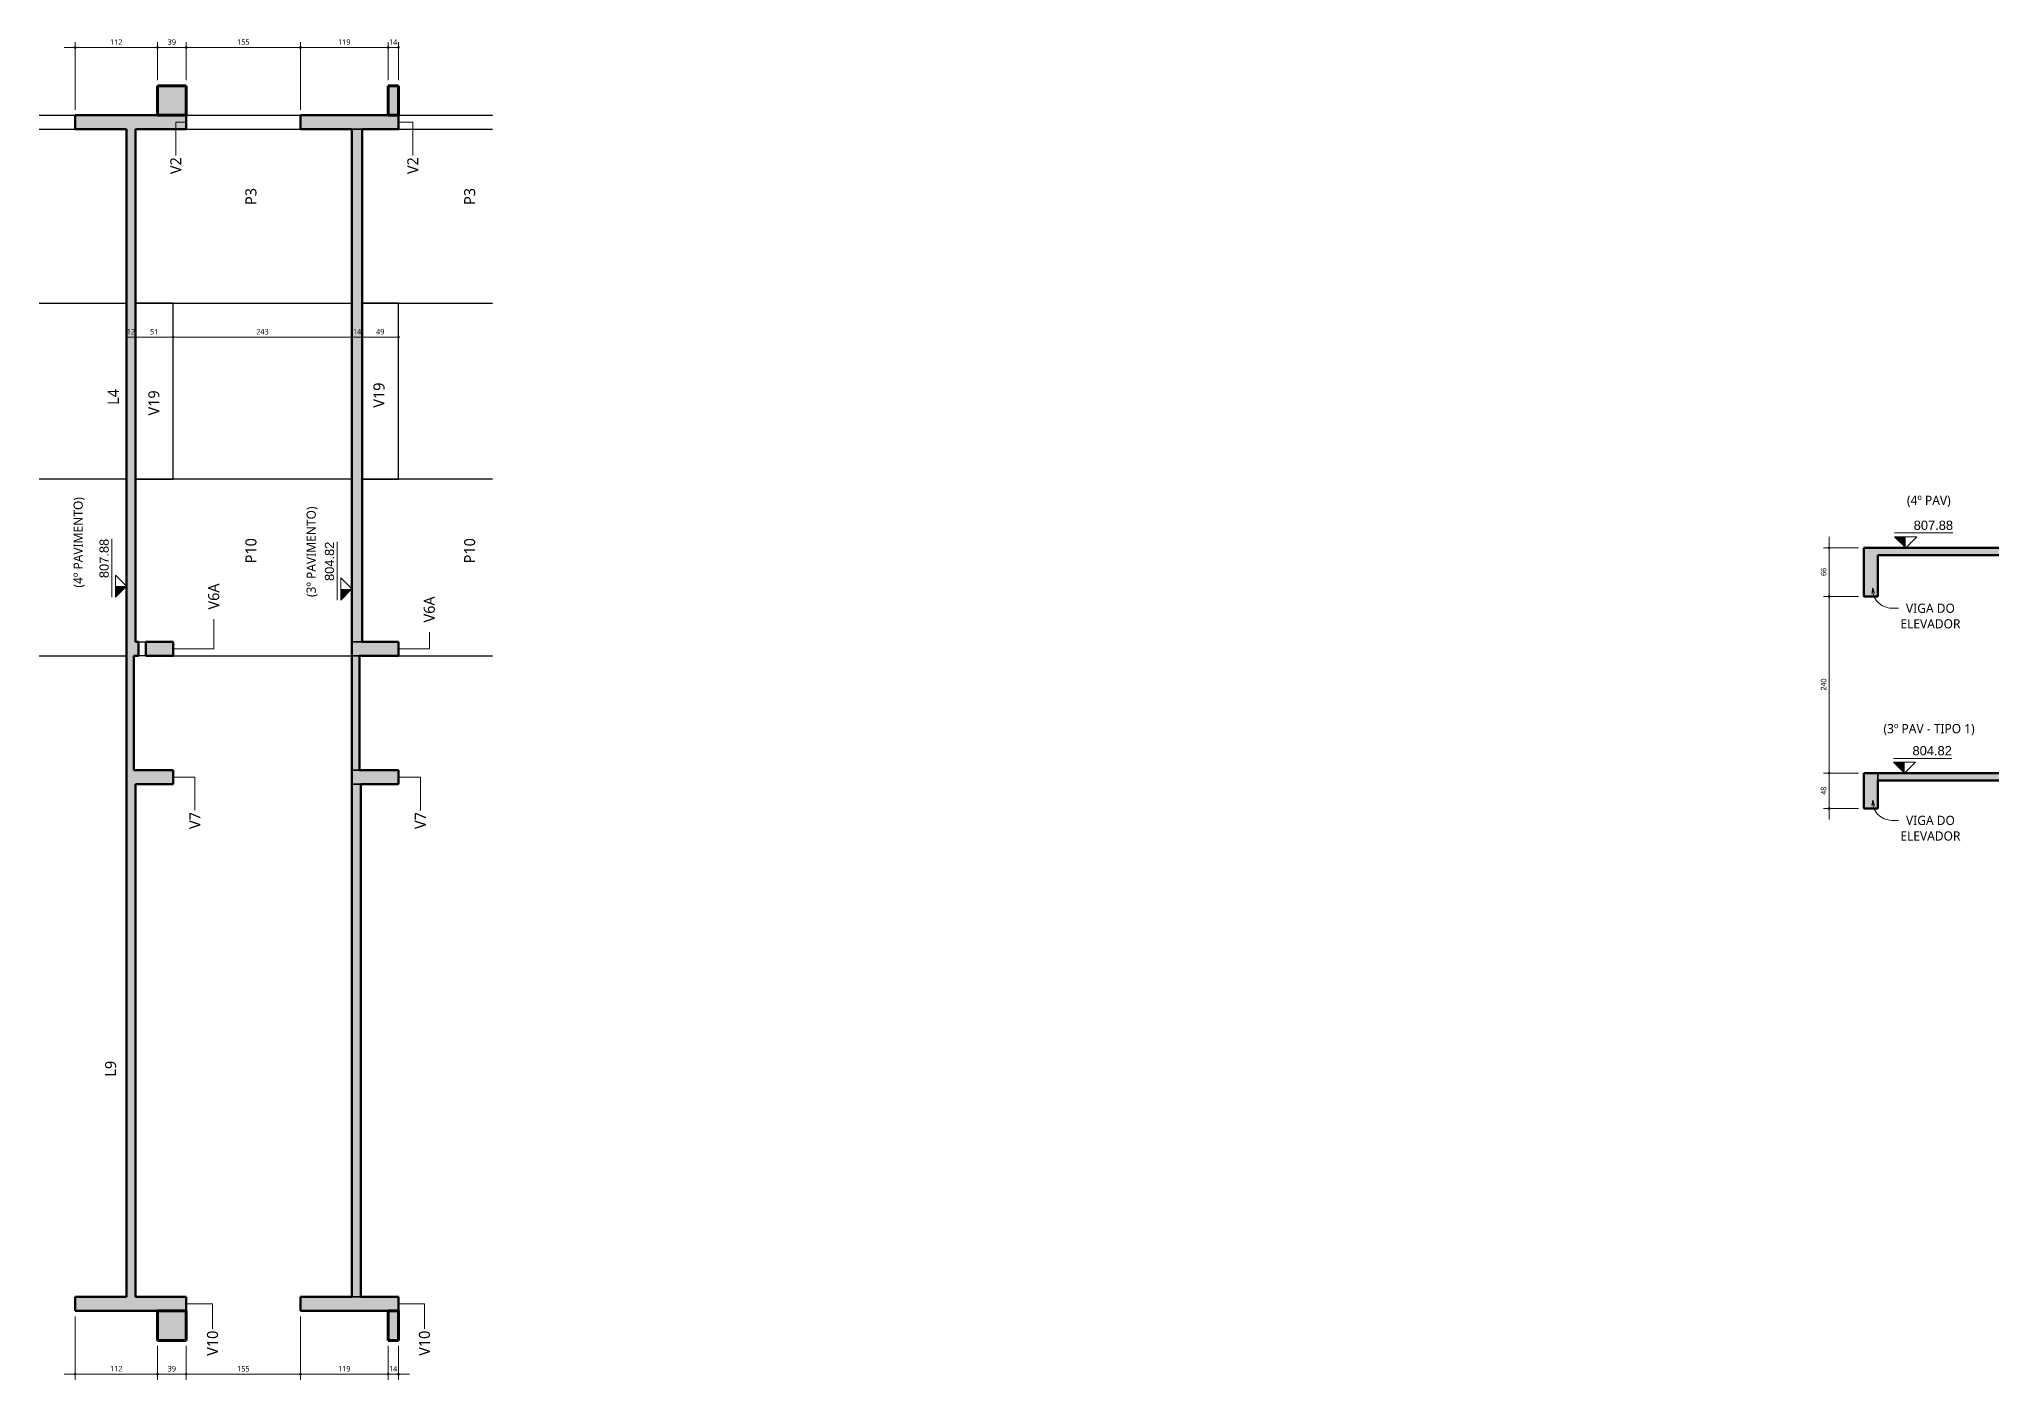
# Model space of a CAD drawing. Header units: centimetres. Extents: x -1984 to 34419, y -3196 to 88064.
# Drawn here: x 7612 to 10273, y 79659 to 81478 of the extents above; entities that cross this region are included whole.
import ezdxf

# ---------------------------------------------------------------- set-up
doc = ezdxf.new("R2010")
doc.units = ezdxf.units.CM
for name, color, linetype, lineweight in [('A-ANNO-DIMS', 7, 'Continuous', 9), ('A-ANNO-DIMS-50', 7, 'Continuous', 9), ('A-FLOR', 7, 'Continuous', 25), ('A-FLOR-IDEN', 7, 'Continuous', 9), ('G-ANNO-DIMS', 7, 'Continuous', 9), ('G-ANNO-TEXT', 7, 'Continuous', 9), ('S-BEAM', 7, 'Continuous', 25), ('S-BEAM-IDEN', 7, 'Continuous', 9), ('S-COLS', 7, 'Continuous', 25), ('S-COLS-IDEN', 7, 'Continuous', 9)]:
    doc.layers.add(name, color=color, linetype=linetype, lineweight=lineweight)
doc.styles.add('Arial_1', font='arial.ttf', dxfattribs={"width": 0.9, "height": 7.5})
doc.styles.add('Arial_2', font='arial.ttf', dxfattribs={"height": 12.5})
doc.styles.add('Gadugi', font='gadugi.ttf', dxfattribs={"height": 15})
doc.styles.add('Gadugi_3', font='gadugi.ttf', dxfattribs={"height": 12.5})
doc.styles.add('Gadugi_6', font='gadugi.ttf', dxfattribs={"width": 0.9, "height": 7.5})
doc.dimstyles.new('PED_1_5mm_DIR', dxfattribs={"dimscale": 30.48, "dimtxt": 7.778718, "dimasz": 0.328084, "dimexe": 0.246063, "dimexo": 0.246063, "dimgap": 0.049213, "dimtad": 1, "dimdec": 1, "dimrnd": 0.5, "dimdsep": 46, "dimtxsty": 'Gadugi_6', "dimblk1": 'DOTSMALL', "dimblk2": 'DOTSMALL', "dimsah": 1, "dimcen": 0.09, "dimdle": 0.492126, "dimazin": 0, "dimtfac": 1, "dimtdec": 4, "dimtix": 1, "dimtmove": 0, "dimatfit": 3, "dimfxl": 1, "dimtvp": 1, "dimtolj": 1, "dimtzin": 0, "dimarcsym": 2})
doc.dimstyles.new('PED_1_5mm_ESQ_3', dxfattribs={"dimscale": 30.48, "dimtxt": 7.651945, "dimasz": 0.328084, "dimexe": 0.246063, "dimexo": 0.246063, "dimgap": 0.049213, "dimtad": 1, "dimdec": 1, "dimrnd": 0.5, "dimdsep": 46, "dimtxsty": 'Arial_1', "dimblk1": 'DOTSMALL', "dimblk2": 'DOTSMALL', "dimsah": 1, "dimcen": 0.09, "dimdle": 0.492126, "dimazin": 0, "dimtfac": 1, "dimtdec": 4, "dimtix": 1, "dimtmove": 0, "dimatfit": 3, "dimfxl": 1, "dimtvp": 1, "dimtolj": 1, "dimtzin": 0, "dimarcsym": 2})

msp = doc.modelspace()

# ---------------------------------------------------------------- texts
at = {"layer": 'A-FLOR-IDEN', "char_height": 15, "width": 26.0548, "attachment_point": 1, "rotation": 90, "style": 'Gadugi'}
for s, insert in [('L4', (7705.51, 80982)), ('L9', (7701.75, 80070.14))]:
    msp.add_mtext(s, dxfattribs=dict(at, insert=insert))
at = {"layer": 'G-ANNO-DIMS', "char_height": 12.5, "width": 63.9697, "attachment_point": 1, "line_spacing_factor": 0.941778, "style": 'Arial_2'}
for s, insert in [('807.88', (10157.5, 80824.82)), ('804.82', (10155.89, 80518.82))]:
    msp.add_mtext(s, dxfattribs=dict(at, insert=insert))
at = {"layer": 'G-ANNO-DIMS', "char_height": 12.5, "width": 63.9697, "attachment_point": 1, "rotation": 90, "line_spacing_factor": 0.941778, "style": 'Arial_2'}
for s, insert in [('807.88', (7694.26, 80746.84)), ('804.82', (8000.26, 80742.91))]:
    msp.add_mtext(s, dxfattribs=dict(at, insert=insert))
at = {"layer": 'G-ANNO-TEXT', "char_height": 12.5, "attachment_point": 1, "style": 'Gadugi_3'}
for s, insert, width in [('(4º PAV)', (10148.26, 80858.7), 78.5654), ('VIGA DO ', (10147, 80712.22), 89.789), ('ELEVADOR', (10139.39, 80691.06), 102.2152), ('(3º PAV - TIPO 1)', (10116.42, 80548.8), 161.54), ('VIGA DO ', (10147, 80424.22), 89.789), ('ELEVADOR', (10139.39, 80403.06), 102.2152)]:
    msp.add_mtext(s, dxfattribs=dict(at, insert=insert, width=width))
at = {"layer": 'G-ANNO-TEXT', "char_height": 12.5, "width": 157.5316, "attachment_point": 1, "rotation": 90, "style": 'Gadugi_3'}
for s, insert in [('(4º PAVIMENTO)', (7659.02, 80733.92)), ('(3º PAVIMENTO)', (7975.39, 80721.12))]:
    msp.add_mtext(s, dxfattribs=dict(at, insert=insert))
at = {"layer": 'S-BEAM-IDEN', "char_height": 15, "attachment_point": 1, "rotation": 90, "style": 'Gadugi'}
for s, insert, width in [('V2', (7790.35, 81295.25), 30.0633), ('V2', (8112.16, 81295.25), 30.0633), ('V19', (7760.51, 80967.6), 44.0928), ('V19', (8066.2, 80978.18), 44.0928), ('V6A', (7841.8, 80704.19), 46.4979), ('V6A', (8134.55, 80686.68), 46.4979), ('V7', (7816.35, 80406.25), 30.0633), ('V7', (8122.35, 80406.25), 30.0633), ('V10', (7840.17, 79691.19), 44.0928), ('V10', (8127.9, 79691.19), 44.0928)]:
    msp.add_mtext(s, dxfattribs=dict(at, insert=insert, width=width))
at = {"layer": 'S-COLS-IDEN', "char_height": 15, "attachment_point": 1, "rotation": 90, "style": 'Gadugi'}
for s, insert, width in [('P3', (7892.31, 81253.45), 28.4599), ('P3', (8189.31, 81253.45), 28.4599), ('P10', (7892.31, 80766.95), 42.4894), ('P10', (8189.31, 80766.95), 42.4894)]:
    msp.add_mtext(s, dxfattribs=dict(at, insert=insert, width=width))

# ---------------------------------------------------------------- blocks, each defined once
blk = doc.blocks.new('Elevações de ponto - SIMBOLO DE NÍVEL-CORTE-2219088-CT A 002 - CORTE B-B 4PAV')
at = {"layer": 'G-ANNO-DIMS'}
blk.add_hatch(color=256, dxfattribs=at).paths.add_polyline_path([(-273.2, 80736), (-258.2, 80736), (-273.2, 80721)], flags=0)
for p, q in [((-278.3, 80800.2), (-278.3, 80721)), ((-273.2, 80751), (-258.2, 80736)), ((-273.2, 80721), (-273.2, 80751)), ((-258.2, 80736), (-273.2, 80721))]:
    blk.add_line(p, q, dxfattribs=at)
blk = doc.blocks.new('DIMBLOCK280-CT A 002 - CORTE B-B 4PAV')
at = {"layer": 'A-ANNO-DIMS-50'}
h = blk.add_hatch(color=256, dxfattribs=at)
edge = h.paths.add_edge_path(flags=0)
edge.add_arc((7731.1, 81073.8), 1.25, 0, 360)
h = blk.add_hatch(color=256, dxfattribs=at)
edge = h.paths.add_edge_path(flags=0)
edge.add_arc((7743.1, 81073.8), 1.25, 0, 360)
for p, q in [((7731.1, 81068.1), (7731.1, 81081.3)), ((7731.1, 81073.8), (7743.1, 81073.8)), ((7731.1, 81073.8), (7731.1, 81068.1)), ((7743.1, 81068.1), (7743.1, 81081.3)), ((7743.1, 81073.8), (7743.1, 81068.1))]:
    blk.add_line(p, q, dxfattribs=at)
for centre in [(7731.1, 81073.8), (7743.1, 81073.8)]:
    blk.add_circle(centre, 1.25, dxfattribs=at)
at = {"layer": 'A-ANNO-DIMS-50', "color": 0, "insert": (7731.3, 81085.1), "char_height": 7.5, "width": 13.772, "attachment_point": 1, "line_spacing_factor": 1.02016, "style": 'Gadugi_6'}
blk.add_mtext('12', dxfattribs=at)
blk = doc.blocks.new('_DotSmall')
at = {"color": 0, "linetype": 'ByBlock', "const_width": 0.5}
blk.add_lwpolyline([(-0.0625, 0, 1), (0.0625, 0, 1)], format="xyb", close=True, dxfattribs=at)
blk = doc.blocks.new('DIMBLOCK281-CT A 002 - CORTE B-B 4PAV')
at = {"layer": 'A-ANNO-DIMS-50'}
h = blk.add_hatch(color=256, dxfattribs=at)
edge = h.paths.add_edge_path(flags=0)
edge.add_arc((7743.1, 81073.8), 1.25, 0, 360)
h = blk.add_hatch(color=256, dxfattribs=at)
edge = h.paths.add_edge_path(flags=0)
edge.add_arc((7794.1, 81073.8), 1.25, 0, 360)
for p, q in [((7743.1, 81068.1), (7743.1, 81081.3)), ((7743.1, 81073.8), (7794.1, 81073.8)), ((7743.1, 81073.8), (7743.1, 81068.1)), ((7794.1, 81068.1), (7794.1, 81081.3)), ((7794.1, 81073.8), (7794.1, 81068.1))]:
    blk.add_line(p, q, dxfattribs=at)
for centre in [(7743.1, 81073.8), (7794.1, 81073.8)]:
    blk.add_circle(centre, 1.25, dxfattribs=at)
at = {"layer": 'A-ANNO-DIMS-50', "color": 0, "insert": (7762.8, 81085.1), "char_height": 7.5, "width": 13.772, "attachment_point": 1, "line_spacing_factor": 1.02016, "style": 'Gadugi_6'}
blk.add_mtext('51', dxfattribs=at)
blk = doc.blocks.new('DIMBLOCK282-CT A 002 - CORTE B-B 4PAV')
at = {"layer": 'A-ANNO-DIMS-50'}
h = blk.add_hatch(color=256, dxfattribs=at)
edge = h.paths.add_edge_path(flags=0)
edge.add_arc((7794.1, 81073.8), 1.25, 0, 360)
h = blk.add_hatch(color=256, dxfattribs=at)
edge = h.paths.add_edge_path(flags=0)
edge.add_arc((8037.1, 81073.8), 1.25, 0, 360)
for p, q in [((7794.1, 81068.1), (7794.1, 81081.3)), ((7794.1, 81073.8), (8037.1, 81073.8)), ((7794.1, 81073.8), (7794.1, 81068.1)), ((8037.1, 81068.1), (8037.1, 81081.3)), ((8037.1, 81073.8), (8037.1, 81068.1))]:
    blk.add_line(p, q, dxfattribs=at)
for centre in [(7794.1, 81073.8), (8037.1, 81073.8)]:
    blk.add_circle(centre, 1.25, dxfattribs=at)
at = {"layer": 'A-ANNO-DIMS-50', "color": 0, "insert": (7907, 81085.1), "char_height": 7.5, "width": 20.658, "attachment_point": 1, "line_spacing_factor": 1.02016, "style": 'Gadugi_6'}
blk.add_mtext('243', dxfattribs=at)
blk = doc.blocks.new('DIMBLOCK283-CT A 002 - CORTE B-B 4PAV')
at = {"layer": 'A-ANNO-DIMS-50'}
h = blk.add_hatch(color=256, dxfattribs=at)
edge = h.paths.add_edge_path(flags=0)
edge.add_arc((8037.1, 81073.8), 1.25, 0, 360)
h = blk.add_hatch(color=256, dxfattribs=at)
edge = h.paths.add_edge_path(flags=0)
edge.add_arc((8051.1, 81073.8), 1.25, 0, 360)
for p, q in [((8037.1, 81068.1), (8037.1, 81081.3)), ((8037.1, 81073.8), (8051.1, 81073.8)), ((8037.1, 81073.8), (8037.1, 81068.1)), ((8051.1, 81068.1), (8051.1, 81081.3)), ((8051.1, 81073.8), (8051.1, 81068.1))]:
    blk.add_line(p, q, dxfattribs=at)
for centre in [(8037.1, 81073.8), (8051.1, 81073.8)]:
    blk.add_circle(centre, 1.25, dxfattribs=at)
at = {"layer": 'A-ANNO-DIMS-50', "color": 0, "insert": (8038.3, 81085.1), "char_height": 7.5, "width": 13.772, "attachment_point": 1, "line_spacing_factor": 1.02016, "style": 'Gadugi_6'}
blk.add_mtext('14', dxfattribs=at)
blk = doc.blocks.new('DIMBLOCK284-CT A 002 - CORTE B-B 4PAV')
at = {"layer": 'A-ANNO-DIMS-50'}
h = blk.add_hatch(color=256, dxfattribs=at)
edge = h.paths.add_edge_path(flags=0)
edge.add_arc((8051.1, 81073.8), 1.25, 0, 360)
h = blk.add_hatch(color=256, dxfattribs=at)
edge = h.paths.add_edge_path(flags=0)
edge.add_arc((8100.1, 81073.8), 1.25, 0, 360)
for p, q in [((8051.1, 81068.1), (8051.1, 81081.3)), ((8051.1, 81073.8), (8100.1, 81073.8)), ((8051.1, 81073.8), (8051.1, 81068.1)), ((8100.1, 81068.1), (8100.1, 81081.3)), ((8100.1, 81073.8), (8100.1, 81068.1))]:
    blk.add_line(p, q, dxfattribs=at)
for centre in [(8051.1, 81073.8), (8100.1, 81073.8)]:
    blk.add_circle(centre, 1.25, dxfattribs=at)
at = {"layer": 'A-ANNO-DIMS-50', "color": 0, "insert": (8069.8, 81085.1), "char_height": 7.5, "width": 13.772, "attachment_point": 1, "line_spacing_factor": 1.02016, "style": 'Gadugi_6'}
blk.add_mtext('49', dxfattribs=at)
blk = doc.blocks.new('DIMBLOCK285-CT A 002 - CORTE B-B 4PAV')
at = {"layer": 'A-ANNO-DIMS-50'}
h = blk.add_hatch(color=256, dxfattribs=at)
edge = h.paths.add_edge_path(flags=0)
edge.add_arc((7661.1, 79666.1), 1.25, 0, 360)
h = blk.add_hatch(color=256, dxfattribs=at)
edge = h.paths.add_edge_path(flags=0)
edge.add_arc((7773.1, 79666.1), 1.25, 0, 360)
for p, q in [((7661.1, 79744.6), (7661.1, 79658.6)), ((7661.1, 79666.1), (7661.1, 79744.6)), ((7773.1, 79704.6), (7773.1, 79658.6)), ((7773.1, 79666.1), (7773.1, 79704.6)), ((7646.1, 79666.1), (7773.1, 79666.1))]:
    blk.add_line(p, q, dxfattribs=at)
for centre in [(7661.1, 79666.1), (7773.1, 79666.1)]:
    blk.add_circle(centre, 1.25, dxfattribs=at)
at = {"layer": 'A-ANNO-DIMS-50', "color": 0, "insert": (7708.5, 79677.4), "char_height": 7.5, "width": 20.658, "attachment_point": 1, "line_spacing_factor": 1.02016, "style": 'Gadugi_6'}
blk.add_mtext('112', dxfattribs=at)
blk = doc.blocks.new('DIMBLOCK286-CT A 002 - CORTE B-B 4PAV')
at = {"layer": 'A-ANNO-DIMS-50'}
h = blk.add_hatch(color=256, dxfattribs=at)
edge = h.paths.add_edge_path(flags=0)
edge.add_arc((7773.1, 79666.1), 1.25, 0, 360)
h = blk.add_hatch(color=256, dxfattribs=at)
edge = h.paths.add_edge_path(flags=0)
edge.add_arc((7812.1, 79666.1), 1.25, 0, 360)
for p, q in [((7773.1, 79704.6), (7773.1, 79658.6)), ((7773.1, 79666.1), (7773.1, 79704.6)), ((7812.1, 79704.6), (7812.1, 79658.6)), ((7812.1, 79666.1), (7812.1, 79704.6)), ((7773.1, 79666.1), (7812.1, 79666.1))]:
    blk.add_line(p, q, dxfattribs=at)
for centre in [(7773.1, 79666.1), (7812.1, 79666.1)]:
    blk.add_circle(centre, 1.25, dxfattribs=at)
at = {"layer": 'A-ANNO-DIMS-50', "color": 0, "insert": (7786.8, 79677.4), "char_height": 7.5, "width": 13.772, "attachment_point": 1, "line_spacing_factor": 1.02016, "style": 'Gadugi_6'}
blk.add_mtext('39', dxfattribs=at)
blk = doc.blocks.new('DIMBLOCK287-CT A 002 - CORTE B-B 4PAV')
at = {"layer": 'A-ANNO-DIMS-50'}
h = blk.add_hatch(color=256, dxfattribs=at)
edge = h.paths.add_edge_path(flags=0)
edge.add_arc((7812.1, 79666.1), 1.25, 0, 360)
h = blk.add_hatch(color=256, dxfattribs=at)
edge = h.paths.add_edge_path(flags=0)
edge.add_arc((7967.1, 79666.1), 1.25, 0, 360)
for p, q in [((7967.1, 79744.6), (7967.1, 79658.6)), ((7967.1, 79666.1), (7967.1, 79744.6)), ((7812.1, 79704.6), (7812.1, 79658.6)), ((7812.1, 79666.1), (7812.1, 79704.6)), ((7812.1, 79666.1), (7967.1, 79666.1))]:
    blk.add_line(p, q, dxfattribs=at)
for centre in [(7812.1, 79666.1), (7967.1, 79666.1)]:
    blk.add_circle(centre, 1.25, dxfattribs=at)
at = {"layer": 'A-ANNO-DIMS-50', "color": 0, "insert": (7881, 79677.4), "char_height": 7.5, "width": 20.658, "attachment_point": 1, "line_spacing_factor": 1.02016, "style": 'Gadugi_6'}
blk.add_mtext('155', dxfattribs=at)
blk = doc.blocks.new('DIMBLOCK288-CT A 002 - CORTE B-B 4PAV')
at = {"layer": 'A-ANNO-DIMS-50'}
h = blk.add_hatch(color=256, dxfattribs=at)
edge = h.paths.add_edge_path(flags=0)
edge.add_arc((7967.1, 79666.1), 1.25, 0, 360)
h = blk.add_hatch(color=256, dxfattribs=at)
edge = h.paths.add_edge_path(flags=0)
edge.add_arc((8086.1, 79666.1), 1.25, 0, 360)
for p, q in [((7967.1, 79744.6), (7967.1, 79658.6)), ((7967.1, 79666.1), (7967.1, 79744.6)), ((8086.1, 79704.6), (8086.1, 79658.6)), ((8086.1, 79666.1), (8086.1, 79704.6)), ((7967.1, 79666.1), (8086.1, 79666.1))]:
    blk.add_line(p, q, dxfattribs=at)
for centre in [(7967.1, 79666.1), (8086.1, 79666.1)]:
    blk.add_circle(centre, 1.25, dxfattribs=at)
at = {"layer": 'A-ANNO-DIMS-50', "color": 0, "insert": (8018, 79677.4), "char_height": 7.5, "width": 20.658, "attachment_point": 1, "line_spacing_factor": 1.02016, "style": 'Gadugi_6'}
blk.add_mtext('119', dxfattribs=at)
blk = doc.blocks.new('DIMBLOCK289-CT A 002 - CORTE B-B 4PAV')
at = {"layer": 'A-ANNO-DIMS-50'}
h = blk.add_hatch(color=256, dxfattribs=at)
edge = h.paths.add_edge_path(flags=0)
edge.add_arc((8086.1, 79666.1), 1.25, 0, 360)
h = blk.add_hatch(color=256, dxfattribs=at)
edge = h.paths.add_edge_path(flags=0)
edge.add_arc((8100.1, 79666.1), 1.25, 0, 360)
for p, q in [((8086.1, 79704.6), (8086.1, 79658.6)), ((8086.1, 79666.1), (8086.1, 79704.6)), ((8100.1, 79704.6), (8100.1, 79658.6)), ((8100.1, 79666.1), (8100.1, 79704.6)), ((8086.1, 79666.1), (8115.1, 79666.1))]:
    blk.add_line(p, q, dxfattribs=at)
for centre in [(8086.1, 79666.1), (8100.1, 79666.1)]:
    blk.add_circle(centre, 1.25, dxfattribs=at)
at = {"layer": 'A-ANNO-DIMS-50', "color": 0, "insert": (8087.3, 79677.4), "char_height": 7.5, "width": 13.772, "attachment_point": 1, "line_spacing_factor": 1.02016, "style": 'Gadugi_6'}
blk.add_mtext('14', dxfattribs=at)
blk = doc.blocks.new('DIMBLOCK290-CT A 002 - CORTE B-B 4PAV')
at = {"layer": 'A-ANNO-DIMS-50'}
h = blk.add_hatch(color=256, dxfattribs=at)
edge = h.paths.add_edge_path(flags=0)
edge.add_arc((7661.1, 81467), 1.25, 0, 360)
h = blk.add_hatch(color=256, dxfattribs=at)
edge = h.paths.add_edge_path(flags=0)
edge.add_arc((7773.1, 81467), 1.25, 0, 360)
for p, q in [((7661.1, 81382.7), (7661.1, 81474.5)), ((7773.1, 81422.7), (7773.1, 81474.5)), ((7646.1, 81467), (7773.1, 81467)), ((7661.1, 81467), (7661.1, 81382.7)), ((7773.1, 81467), (7773.1, 81422.7))]:
    blk.add_line(p, q, dxfattribs=at)
for centre in [(7661.1, 81467), (7773.1, 81467)]:
    blk.add_circle(centre, 1.25, dxfattribs=at)
at = {"layer": 'A-ANNO-DIMS-50', "color": 0, "insert": (7708.5, 81478.3), "char_height": 7.5, "width": 20.658, "attachment_point": 1, "line_spacing_factor": 1.02016, "style": 'Gadugi_6'}
blk.add_mtext('112', dxfattribs=at)
blk = doc.blocks.new('DIMBLOCK291-CT A 002 - CORTE B-B 4PAV')
at = {"layer": 'A-ANNO-DIMS-50'}
h = blk.add_hatch(color=256, dxfattribs=at)
edge = h.paths.add_edge_path(flags=0)
edge.add_arc((7773.1, 81467), 1.25, 0, 360)
h = blk.add_hatch(color=256, dxfattribs=at)
edge = h.paths.add_edge_path(flags=0)
edge.add_arc((7812.1, 81467), 1.25, 0, 360)
for p, q in [((7773.1, 81422.7), (7773.1, 81474.5)), ((7812.1, 81422.7), (7812.1, 81474.5)), ((7773.1, 81467), (7812.1, 81467)), ((7773.1, 81467), (7773.1, 81422.7)), ((7812.1, 81467), (7812.1, 81422.7))]:
    blk.add_line(p, q, dxfattribs=at)
for centre in [(7773.1, 81467), (7812.1, 81467)]:
    blk.add_circle(centre, 1.25, dxfattribs=at)
at = {"layer": 'A-ANNO-DIMS-50', "color": 0, "insert": (7786.8, 81478.3), "char_height": 7.5, "width": 13.772, "attachment_point": 1, "line_spacing_factor": 1.02016, "style": 'Gadugi_6'}
blk.add_mtext('39', dxfattribs=at)
blk = doc.blocks.new('DIMBLOCK292-CT A 002 - CORTE B-B 4PAV')
at = {"layer": 'A-ANNO-DIMS-50'}
h = blk.add_hatch(color=256, dxfattribs=at)
edge = h.paths.add_edge_path(flags=0)
edge.add_arc((7812.1, 81467), 1.25, 0, 360)
h = blk.add_hatch(color=256, dxfattribs=at)
edge = h.paths.add_edge_path(flags=0)
edge.add_arc((7967.1, 81467), 1.25, 0, 360)
for p, q in [((7812.1, 81422.7), (7812.1, 81474.5)), ((7967.1, 81382.7), (7967.1, 81474.5)), ((7812.1, 81467), (7967.1, 81467)), ((7812.1, 81467), (7812.1, 81422.7)), ((7967.1, 81467), (7967.1, 81382.7))]:
    blk.add_line(p, q, dxfattribs=at)
for centre in [(7812.1, 81467), (7967.1, 81467)]:
    blk.add_circle(centre, 1.25, dxfattribs=at)
at = {"layer": 'A-ANNO-DIMS-50', "color": 0, "insert": (7881, 81478.3), "char_height": 7.5, "width": 20.658, "attachment_point": 1, "line_spacing_factor": 1.02016, "style": 'Gadugi_6'}
blk.add_mtext('155', dxfattribs=at)
blk = doc.blocks.new('DIMBLOCK293-CT A 002 - CORTE B-B 4PAV')
at = {"layer": 'A-ANNO-DIMS-50'}
h = blk.add_hatch(color=256, dxfattribs=at)
edge = h.paths.add_edge_path(flags=0)
edge.add_arc((7967.1, 81467), 1.25, 0, 360)
h = blk.add_hatch(color=256, dxfattribs=at)
edge = h.paths.add_edge_path(flags=0)
edge.add_arc((8086.1, 81467), 1.25, 0, 360)
for p, q in [((7967.1, 81382.7), (7967.1, 81474.5)), ((8086.1, 81422.7), (8086.1, 81474.5)), ((7967.1, 81467), (8086.1, 81467)), ((7967.1, 81467), (7967.1, 81382.7)), ((8086.1, 81467), (8086.1, 81422.7))]:
    blk.add_line(p, q, dxfattribs=at)
for centre in [(7967.1, 81467), (8086.1, 81467)]:
    blk.add_circle(centre, 1.25, dxfattribs=at)
at = {"layer": 'A-ANNO-DIMS-50', "color": 0, "insert": (8018, 81478.3), "char_height": 7.5, "width": 20.658, "attachment_point": 1, "line_spacing_factor": 1.02016, "style": 'Gadugi_6'}
blk.add_mtext('119', dxfattribs=at)
blk = doc.blocks.new('DIMBLOCK294-CT A 002 - CORTE B-B 4PAV')
at = {"layer": 'A-ANNO-DIMS-50'}
h = blk.add_hatch(color=256, dxfattribs=at)
edge = h.paths.add_edge_path(flags=0)
edge.add_arc((8086.1, 81467), 1.25, 0, 360)
h = blk.add_hatch(color=256, dxfattribs=at)
edge = h.paths.add_edge_path(flags=0)
edge.add_arc((8100.1, 81467), 1.25, 0, 360)
for p, q in [((8086.1, 81422.7), (8086.1, 81474.5)), ((8100.1, 81422.7), (8100.1, 81474.5)), ((8086.1, 81467), (8100.1, 81467)), ((8086.1, 81467), (8086.1, 81422.7)), ((8100.1, 81467), (8100.1, 81422.7))]:
    blk.add_line(p, q, dxfattribs=at)
for centre in [(8086.1, 81467), (8100.1, 81467)]:
    blk.add_circle(centre, 1.25, dxfattribs=at)
at = {"layer": 'A-ANNO-DIMS-50', "color": 0, "insert": (8087.3, 81478.3), "char_height": 7.5, "width": 13.772, "attachment_point": 1, "line_spacing_factor": 1.02016, "style": 'Gadugi_6'}
blk.add_mtext('14', dxfattribs=at)
blk = doc.blocks.new('DIMBLOCK295-CT F 001 - CORTE DO ELEVADOR')
at = {"layer": 'A-ANNO-DIMS-50'}
h = blk.add_hatch(color=256, dxfattribs=at)
edge = h.paths.add_edge_path(flags=0)
edge.add_arc((10042.7, 80788), 1.25, 0, 360)
h = blk.add_hatch(color=256, dxfattribs=at)
edge = h.paths.add_edge_path(flags=0)
edge.add_arc((10042.7, 80722), 1.25, 0, 360)
for p, q in [((10082.5, 80788), (10035.2, 80788)), ((10042.7, 80803), (10042.7, 80722)), ((10042.7, 80788), (10082.5, 80788)), ((10082.5, 80722), (10035.2, 80722)), ((10042.7, 80722), (10082.5, 80722))]:
    blk.add_line(p, q, dxfattribs=at)
for centre in [(10042.7, 80788), (10042.7, 80722)]:
    blk.add_circle(centre, 1.25, dxfattribs=at)
at = {"layer": 'A-ANNO-DIMS-50', "color": 0, "insert": (10031.4, 80749.8), "char_height": 7.5, "width": 12.431, "attachment_point": 1, "rotation": 90, "line_spacing_factor": 0.941778, "style": 'Arial_1'}
blk.add_mtext('66', dxfattribs=at)
blk = doc.blocks.new('DIMBLOCK296-CT F 001 - CORTE DO ELEVADOR')
at = {"layer": 'A-ANNO-DIMS-50'}
h = blk.add_hatch(color=256, dxfattribs=at)
edge = h.paths.add_edge_path(flags=0)
edge.add_arc((10042.7, 80722), 1.25, 0, 360)
h = blk.add_hatch(color=256, dxfattribs=at)
edge = h.paths.add_edge_path(flags=0)
edge.add_arc((10042.7, 80482), 1.25, 0, 360)
for p, q in [((10082.5, 80722), (10035.2, 80722)), ((10042.7, 80722), (10042.7, 80482)), ((10042.7, 80722), (10082.5, 80722)), ((10082.5, 80482), (10035.2, 80482)), ((10042.7, 80482), (10082.5, 80482))]:
    blk.add_line(p, q, dxfattribs=at)
for centre in [(10042.7, 80722), (10042.7, 80482)]:
    blk.add_circle(centre, 1.25, dxfattribs=at)
at = {"layer": 'A-ANNO-DIMS-50', "color": 0, "insert": (10031.4, 80594.2), "char_height": 7.5, "width": 18.647, "attachment_point": 1, "rotation": 90, "line_spacing_factor": 0.941778, "style": 'Arial_1'}
blk.add_mtext('240', dxfattribs=at)
blk = doc.blocks.new('DIMBLOCK297-CT F 001 - CORTE DO ELEVADOR')
at = {"layer": 'A-ANNO-DIMS-50'}
h = blk.add_hatch(color=256, dxfattribs=at)
edge = h.paths.add_edge_path(flags=0)
edge.add_arc((10042.7, 80482), 1.25, 0, 360)
h = blk.add_hatch(color=256, dxfattribs=at)
edge = h.paths.add_edge_path(flags=0)
edge.add_arc((10042.7, 80434), 1.25, 0, 360)
for p, q in [((10082.5, 80482), (10035.2, 80482)), ((10042.7, 80482), (10042.7, 80419)), ((10042.7, 80482), (10082.5, 80482)), ((10082.5, 80434), (10035.2, 80434)), ((10042.7, 80434), (10082.5, 80434))]:
    blk.add_line(p, q, dxfattribs=at)
for centre in [(10042.7, 80482), (10042.7, 80434)]:
    blk.add_circle(centre, 1.25, dxfattribs=at)
at = {"layer": 'A-ANNO-DIMS-50', "color": 0, "insert": (10031.4, 80452.8), "char_height": 7.5, "width": 12.431, "attachment_point": 1, "rotation": 90, "line_spacing_factor": 0.941778, "style": 'Arial_1'}
blk.add_mtext('48', dxfattribs=at)
blk = doc.blocks.new('Elevações de ponto - SIMBOLO DE NÍVEL-CORTE-2219088-CT F 001 - CORTE DO ELEVADOR')
at = {"layer": 'G-ANNO-DIMS'}
blk.add_hatch(color=256, dxfattribs=at).paths.add_polyline_path([(-86.7, 80803), (-86.7, 80788), (-101.7, 80803)], flags=0)
for p, q in [((-22.5, 80808.1), (-101.7, 80808.1)), ((-86.7, 80788), (-101.7, 80803)), ((-101.7, 80803), (-71.7, 80803)), ((-71.7, 80803), (-86.7, 80788))]:
    blk.add_line(p, q, dxfattribs=at)

# ---------------------------------------------------------------- dimensions: what is measured, and where the dimension line sits
at = {"layer": 'A-ANNO-DIMS'}
for base, p1, p2, override, picture, middle in [((7773.08, 81466.99), (7661.08, 81375.21), (7773.08, 81415.21), {"dimpost": '<>', "dimfxl": 118.92855}, 'DIMBLOCK290-CT A 002 - CORTE B-B 4PAV', (7717.08, 81472.33)), ((7812.08, 81466.99), (7773.08, 81415.21), (7812.08, 81415.21), {"dimpost": '<>', "dimfxl": 39}, 'DIMBLOCK291-CT A 002 - CORTE B-B 4PAV', (7792.58, 81472.37)), ((7967.08, 81466.99), (7812.08, 81415.21), (7967.08, 81375.21), {"dimpost": '<>', "dimfxl": 160.078106}, 'DIMBLOCK292-CT A 002 - CORTE B-B 4PAV', (7889.58, 81472.39)), ((8086.08, 81466.99), (7967.08, 81375.21), (8086.08, 81415.21), {"dimpost": '<>', "dimfxl": 125.542821}, 'DIMBLOCK293-CT A 002 - CORTE B-B 4PAV', (8026.58, 81472.39)), ((8100.08, 81466.99), (8086.08, 81415.21), (8100.08, 81415.21), {"dimpost": '<>', "dimfxl": 14}, 'DIMBLOCK294-CT A 002 - CORTE B-B 4PAV', (8093.08, 81472.33)), ((7743.08, 81073.8), (7731.08, 81075.57), (7743.08, 81075.57), {"dimpost": '<>', "dimfxl": 12}, 'DIMBLOCK280-CT A 002 - CORTE B-B 4PAV', (7737.08, 81079.14)), ((7794.08, 81073.8), (7743.08, 81075.57), (7794.08, 81075.57), {"dimpost": '<>', "dimfxl": 51}, 'DIMBLOCK281-CT A 002 - CORTE B-B 4PAV', (7768.58, 81079.2)), ((8037.08, 81073.8), (7794.08, 81075.57), (8037.08, 81075.57), {"dimpost": '<>', "dimfxl": 243}, 'DIMBLOCK282-CT A 002 - CORTE B-B 4PAV', (7915.58, 81079.18)), ((8051.08, 81073.8), (8037.08, 81075.57), (8051.08, 81075.57), {"dimpost": '<>', "dimfxl": 14}, 'DIMBLOCK283-CT A 002 - CORTE B-B 4PAV', (8044.08, 81079.14)), ((8100.08, 81073.8), (8051.08, 81075.57), (8100.08, 81075.57), {"dimpost": '<>', "dimfxl": 49}, 'DIMBLOCK284-CT A 002 - CORTE B-B 4PAV', (8075.58, 81079.18)), ((7773.08, 79666.09), (7661.08, 79752.14), (7773.08, 79712.14), {"dimpost": '<>', "dimfxl": 118.92855}, 'DIMBLOCK285-CT A 002 - CORTE B-B 4PAV', (7717.08, 79671.43)), ((7967.08, 79666.09), (7812.08, 79712.14), (7967.08, 79752.14), {"dimpost": '<>', "dimfxl": 160.078106}, 'DIMBLOCK287-CT A 002 - CORTE B-B 4PAV', (7889.58, 79671.49)), ((8086.08, 79666.09), (7967.08, 79752.14), (8086.08, 79712.14), {"dimpost": '<>', "dimfxl": 125.542821}, 'DIMBLOCK288-CT A 002 - CORTE B-B 4PAV', (8026.58, 79671.49)), ((7812.08, 79666.09), (7773.08, 79712.14), (7812.08, 79712.14), {"dimpost": '<>', "dimfxl": 39}, 'DIMBLOCK286-CT A 002 - CORTE B-B 4PAV', (7792.58, 79671.47)), ((8100.08, 79666.09), (8086.08, 79712.14), (8100.08, 79712.14), {"dimpost": '<>', "dimfxl": 14}, 'DIMBLOCK289-CT A 002 - CORTE B-B 4PAV', (8093.08, 79671.43))]:
    dim = msp.add_linear_dim(base=base, p1=p1, p2=p2, dimstyle='PED_1_5mm_DIR', override=override, dxfattribs=at)
    dim.commit()
    dim.dimension.update_dxf_attribs({"geometry": picture, "text_midpoint": middle})
for base, p1, p2, override, picture, middle in [((10042.68, 80722), (10089.97, 80788), (10089.97, 80722), {"dimpost": '<>', "dimfxl": 66}, 'DIMBLOCK295-CT F 001 - CORTE DO ELEVADOR', (10037.35, 80755)), ((10042.68, 80482), (10089.97, 80722), (10089.97, 80482), {"dimpost": '<>', "dimfxl": 240}, 'DIMBLOCK296-CT F 001 - CORTE DO ELEVADOR', (10037.35, 80602)), ((10042.68, 80434), (10089.97, 80482), (10089.97, 80434), {"dimpost": '<>', "dimfxl": 48}, 'DIMBLOCK297-CT F 001 - CORTE DO ELEVADOR', (10037.35, 80458))]:
    dim = msp.add_linear_dim(base=base, p1=p1, p2=p2, angle=90, dimstyle='PED_1_5mm_ESQ_3', override=override, dxfattribs=at)
    dim.commit()
    dim.dimension.update_dxf_attribs({"geometry": picture, "text_midpoint": middle})

# ---------------------------------------------------------------- hatches: boundary and pattern name
at = {"layer": 'A-FLOR', "true_color": 0xa6a6a6}
for points in [[(8100.08, 81375.21), (8100.08, 81415.21), (8086.08, 81415.21), (8086.08, 81375.21)], [(7731.08, 80660.21), (7743.08, 80660.21), (7743.08, 81356.21), (7731.08, 81356.21), (7731.08, 80881.21)], [(8037.08, 80660.21), (8051.08, 80660.21), (8051.08, 81356.21), (8037.08, 81356.21), (8037.08, 80881.21)], [(10273.04, 80778), (10273.04, 80788), (10108.97, 80788), (10108.97, 80778)], [(7731.08, 80486.21), (7741.08, 80486.21), (7741.08, 80641.21), (7731.08, 80641.21), (7731.08, 80598.96)], [(8037.08, 80486.21), (8047.08, 80486.21), (8047.08, 80641.21), (8037.08, 80641.21), (8037.08, 80598.96)], [(7743.08, 79771.14), (7743.08, 80467.21), (7731.08, 80467.21), (7731.08, 79771.14)], [(8049.08, 79771.14), (8049.08, 80467.21), (8037.08, 80467.21), (8037.08, 79771.14)], [(10273.04, 80472), (10273.04, 80482), (10108.97, 80482), (10108.97, 80472)], [(8100.08, 79712.14), (8100.08, 79752.14), (8086.08, 79752.14), (8086.08, 79712.14)]]:
    msp.add_hatch(color=253, dxfattribs=at).paths.add_polyline_path(points, flags=0)
at = {"layer": 'S-BEAM', "true_color": 0xa6a6a6}
for points in [[(7812.08, 81375.21), (7812.08, 81415.21), (7773.08, 81415.21), (7773.08, 81375.21), (7794.08, 81375.21)], [(7812.08, 81356.21), (7812.08, 81375.21), (7661.08, 81375.21), (7661.08, 81356.21), (7794.08, 81356.21)], [(8086.08, 81356.21), (8100.08, 81356.21), (8100.08, 81375.21), (7967.08, 81375.21), (7967.08, 81356.21), (8051.08, 81356.21)], [(10089.97, 80722), (10108.97, 80722), (10108.97, 80788), (10089.97, 80788)], [(8051.08, 80641.21), (8100.08, 80641.21), (8100.08, 80660.21), (8037.08, 80660.21), (8037.08, 80641.21), (8047.08, 80641.21)], [(7773.08, 80467.21), (7794.08, 80467.21), (7794.08, 80486.21), (7731.08, 80486.21), (7731.08, 80467.21), (7743.08, 80467.21)], [(8086.08, 80467.21), (8100.08, 80467.21), (8100.08, 80486.21), (8037.08, 80486.21), (8037.08, 80467.21), (8049.08, 80467.21)], [(10089.97, 80434), (10108.97, 80434), (10108.97, 80482), (10089.97, 80482), (10089.97, 80472)], [(7731.08, 79752.14), (7812.08, 79752.14), (7812.08, 79771.14), (7661.08, 79771.14), (7661.08, 79752.14)], [(8049.08, 79752.14), (8100.08, 79752.14), (8100.08, 79771.14), (7967.08, 79771.14), (7967.08, 79752.14), (8037.08, 79752.14)], [(7812.08, 79712.14), (7812.08, 79752.14), (7773.08, 79752.14), (7773.08, 79712.14)]]:
    msp.add_hatch(color=253, dxfattribs=at).paths.add_polyline_path(points, flags=0)
h = msp.add_hatch(color=253, dxfattribs=at)
h.paths.add_polyline_path([(7745.08, 80641.21), (7747.08, 80641.21), (7747.08, 80660.21), (7731.08, 80660.21), (7731.08, 80641.21), (7743.08, 80641.21)], flags=0)
h.paths.add_polyline_path([(7794.08, 80641.21), (7794.08, 80660.21), (7757.08, 80660.21), (7757.08, 80641.21)], flags=0)

# ---------------------------------------------------------------- linework, layer by layer
at = {"layer": 'A-FLOR', "color": 190, "lineweight": 70, "true_color": 0x8000ff}
for p, q in [((8100.08, 81415.21), (8086.08, 81415.21)), ((8086.08, 81415.21), (8086.08, 81375.21)), ((8100.08, 81375.21), (8100.08, 81415.21)), ((8086.08, 81375.21), (8100.08, 81375.21)), ((8086.08, 79752.14), (8086.08, 79712.14)), ((8100.08, 79752.14), (8086.08, 79752.14)), ((8100.08, 79712.14), (8100.08, 79752.14)), ((8086.08, 79712.14), (8100.08, 79712.14))]:
    msp.add_line(p, q, dxfattribs=at)
at = {"layer": 'A-FLOR', "lineweight": 50}
for p, q in [((7731.08, 81356.21), (7731.08, 80660.21)), ((7743.08, 80660.21), (7743.08, 81356.21)), ((8037.08, 81356.21), (8037.08, 80660.21)), ((8051.08, 80660.21), (8051.08, 81356.21)), ((10273.04, 80788), (10108.97, 80788)), ((10108.97, 80778), (10273.04, 80778)), ((7731.08, 80641.21), (7731.08, 80486.21)), ((7741.08, 80486.21), (7741.08, 80641.21)), ((8037.08, 80641.21), (8037.08, 80486.21)), ((8047.08, 80486.21), (8047.08, 80641.21)), ((7731.08, 80467.21), (7731.08, 79771.14)), ((7743.08, 79771.14), (7743.08, 80467.21)), ((8037.08, 80467.21), (8037.08, 79771.14)), ((8049.08, 79771.14), (8049.08, 80467.21)), ((10273.04, 80482), (10108.97, 80482)), ((10108.97, 80472), (10273.04, 80472))]:
    msp.add_line(p, q, dxfattribs=at)
at = {"layer": 'A-FLOR'}
for p, q in [((8051.08, 81356.21), (8037.08, 81356.21)), ((8037.08, 80660.21), (8051.08, 80660.21)), ((8047.08, 80641.21), (8037.08, 80641.21)), ((8037.08, 80486.21), (8047.08, 80486.21)), ((8049.08, 80467.21), (8037.08, 80467.21)), ((10108.97, 80482), (10108.97, 80472)), ((8037.08, 79771.14), (8049.08, 79771.14))]:
    msp.add_line(p, q, dxfattribs=at)
at = {"layer": 'G-ANNO-TEXT'}
for p, q in [((10101.82, 80733.63), (10100.46, 80725.98)), ((10101.82, 80733.63), (10104.46, 80726.33)), ((10127.91, 80705.97), (10136.84, 80705.97)), ((10101.82, 80445.63), (10100.46, 80437.98)), ((10101.82, 80445.63), (10104.46, 80438.33)), ((10127.91, 80417.97), (10136.84, 80417.97))]:
    msp.add_line(p, q, dxfattribs=at)
for centre in [(10127.91, 80732.11), (10127.91, 80444.11)]:
    msp.add_arc(centre, 26.14, 176.67542, 270, dxfattribs=at)
at = {"layer": 'S-BEAM', "color": 190, "lineweight": 70, "true_color": 0x8000ff}
for p, q in [((7773.08, 81415.21), (7773.08, 81375.21)), ((7812.08, 81415.21), (7773.08, 81415.21)), ((7812.08, 81375.21), (7812.08, 81415.21)), ((7773.08, 81375.21), (7812.08, 81375.21)), ((7773.08, 79752.14), (7773.08, 79712.14)), ((7812.08, 79752.14), (7773.08, 79752.14)), ((7812.08, 79712.14), (7812.08, 79752.14)), ((7773.08, 79712.14), (7812.08, 79712.14))]:
    msp.add_line(p, q, dxfattribs=at)
at = {"layer": 'S-BEAM', "lineweight": 50}
for p, q in [((7773.08, 81375.21), (7661.08, 81375.21)), ((7661.08, 81375.21), (7661.08, 81356.21)), ((7812.08, 81356.21), (7812.08, 81375.21)), ((8086.08, 81375.21), (7967.08, 81375.21)), ((7967.08, 81375.21), (7967.08, 81356.21)), ((8100.08, 81356.21), (8100.08, 81375.21)), ((7661.08, 81356.21), (7731.08, 81356.21)), ((7743.08, 81356.21), (7812.08, 81356.21)), ((7967.08, 81356.21), (8037.08, 81356.21)), ((8051.08, 81356.21), (8100.08, 81356.21)), ((10108.97, 80788), (10089.97, 80788)), ((10089.97, 80788), (10089.97, 80722)), ((10108.97, 80722), (10108.97, 80778)), ((10089.97, 80722), (10108.97, 80722)), ((7731.08, 80660.21), (7731.08, 80641.21)), ((7747.08, 80660.21), (7743.08, 80660.21)), ((7747.08, 80641.21), (7747.08, 80660.21)), ((7794.08, 80660.21), (7757.08, 80660.21)), ((7757.08, 80660.21), (7757.08, 80641.21)), ((7794.08, 80641.21), (7794.08, 80660.21)), ((8037.08, 80660.21), (8037.08, 80641.21)), ((8100.08, 80660.21), (8051.08, 80660.21)), ((8100.08, 80641.21), (8100.08, 80660.21)), ((7741.08, 80641.21), (7747.08, 80641.21)), ((7757.08, 80641.21), (7794.08, 80641.21)), ((8047.08, 80641.21), (8100.08, 80641.21)), ((7731.08, 80486.21), (7731.08, 80467.21)), ((7794.08, 80486.21), (7741.08, 80486.21)), ((7794.08, 80467.21), (7794.08, 80486.21)), ((8037.08, 80486.21), (8037.08, 80467.21)), ((8100.08, 80486.21), (8047.08, 80486.21)), ((8100.08, 80467.21), (8100.08, 80486.21)), ((7743.08, 80467.21), (7794.08, 80467.21)), ((8049.08, 80467.21), (8100.08, 80467.21)), ((10108.97, 80482), (10089.97, 80482)), ((10089.97, 80482), (10089.97, 80434)), ((10108.97, 80434), (10108.97, 80472)), ((10089.97, 80434), (10108.97, 80434)), ((7731.08, 79771.14), (7661.08, 79771.14)), ((7661.08, 79771.14), (7661.08, 79752.14)), ((7812.08, 79771.14), (7743.08, 79771.14)), ((7812.08, 79752.14), (7812.08, 79771.14)), ((8037.08, 79771.14), (7967.08, 79771.14)), ((7967.08, 79771.14), (7967.08, 79752.14)), ((8100.08, 79771.14), (8049.08, 79771.14)), ((8100.08, 79752.14), (8100.08, 79771.14)), ((7661.08, 79752.14), (7773.08, 79752.14)), ((7967.08, 79752.14), (8086.08, 79752.14))]:
    msp.add_line(p, q, dxfattribs=at)
at = {"layer": 'S-BEAM'}
for p, q in [((7812.08, 81375.21), (7773.08, 81375.21)), ((8100.08, 81375.21), (8086.08, 81375.21)), ((8037.08, 81356.21), (8051.08, 81356.21)), ((7794.08, 81120.21), (7743.08, 81120.21)), ((7794.08, 80881.21), (7794.08, 81120.21)), ((8100.08, 81120.21), (8051.08, 81120.21)), ((8100.08, 80881.21), (8100.08, 81120.21)), ((7743.08, 80881.21), (7794.08, 80881.21)), ((8051.08, 80881.21), (8100.08, 80881.21)), ((7747.08, 80660.21), (7757.08, 80660.21)), ((8051.08, 80660.21), (8037.08, 80660.21)), ((7757.08, 80641.21), (7747.08, 80641.21)), ((8037.08, 80641.21), (8047.08, 80641.21)), ((8047.08, 80486.21), (8037.08, 80486.21)), ((8037.08, 80467.21), (8049.08, 80467.21)), ((10108.97, 80472), (10108.97, 80482)), ((8049.08, 79771.14), (8037.08, 79771.14)), ((7773.08, 79752.14), (7812.08, 79752.14)), ((8086.08, 79752.14), (8100.08, 79752.14))]:
    msp.add_line(p, q, dxfattribs=at)
at = {"layer": 'S-BEAM-IDEN'}
for p, q in [((7797.9, 81365.71), (7797.9, 81320.4)), ((7812.08, 81365.71), (7797.9, 81365.71)), ((8100.08, 81365.71), (8119.71, 81365.71)), ((8119.71, 81365.71), (8119.71, 81320.4)), ((7849.35, 80650.71), (7849.35, 80691.19)), ((8142.1, 80650.71), (8142.1, 80673.67)), ((7794.08, 80650.71), (7849.35, 80650.71)), ((8100.08, 80650.71), (8142.1, 80650.71)), ((7794.08, 80476.71), (7823.9, 80476.71)), ((7823.9, 80476.71), (7823.9, 80431.4)), ((8100.08, 80476.71), (8129.9, 80476.71)), ((8129.9, 80476.71), (8129.9, 80431.4)), ((7812.08, 79761.64), (7847.73, 79761.64)), ((7847.73, 79761.64), (7847.73, 79727.89)), ((8100.08, 79761.64), (8135.45, 79761.64)), ((8135.45, 79761.64), (8135.45, 79727.89))]:
    msp.add_line(p, q, dxfattribs=at)
at = {"layer": 'S-COLS'}
for p, q in [((7612.37, 81375.21), (7661.08, 81375.21)), ((7812.08, 81375.21), (7967.08, 81375.21)), ((8100.08, 81375.21), (8227.87, 81375.21)), ((7612.37, 81356.21), (7661.08, 81356.21)), ((7812.08, 81356.21), (7967.08, 81356.21)), ((8100.08, 81356.21), (8227.87, 81356.21)), ((7612.37, 81120.21), (7731.08, 81120.21)), ((7743.08, 81120.21), (7794.08, 81120.21)), ((7794.08, 81120.21), (8037.08, 81120.21)), ((8051.08, 81120.21), (8100.08, 81120.21)), ((8100.08, 81120.21), (8227.87, 81120.21)), ((7731.08, 80881.21), (7612.37, 80881.21)), ((7794.08, 80881.21), (7743.08, 80881.21)), ((8037.08, 80881.21), (7794.08, 80881.21)), ((8100.08, 80881.21), (8051.08, 80881.21)), ((8227.87, 80881.21), (8100.08, 80881.21)), ((7612.37, 80641.21), (7731.08, 80641.21)), ((7794.08, 80641.21), (8037.08, 80641.21)), ((8100.08, 80641.21), (8227.87, 80641.21))]:
    msp.add_line(p, q, dxfattribs=at)

# ---------------------------------------------------------------- block references
at = {"layer": 'G-ANNO-DIMS'}
for name, p in [('Elevações de ponto - SIMBOLO DE NÍVEL-CORTE-2219088-CT F 001 - CORTE DO ELEVADOR', (10233.33, 0)), ('Elevações de ponto - SIMBOLO DE NÍVEL-CORTE-2219088-CT A 002 - CORTE B-B 4PAV', (7989.25, 0)), ('Elevações de ponto - SIMBOLO DE NÍVEL-CORTE-2219088-CT A 002 - CORTE B-B 4PAV', (8295.25, -3.93)), ('Elevações de ponto - SIMBOLO DE NÍVEL-CORTE-2219088-CT F 001 - CORTE DO ELEVADOR', (10231.73, -306))]:
    msp.add_blockref(name, p, dxfattribs=at)

msp.set_redraw_order([(e.dxf.handle, doc.entitydb.next_handle()) for e in msp.query("TEXT MTEXT ATTDEF DIMENSION ARC_DIMENSION")])  # texts and dimensions are drawn at this point

doc.saveas('drawing.dxf')
